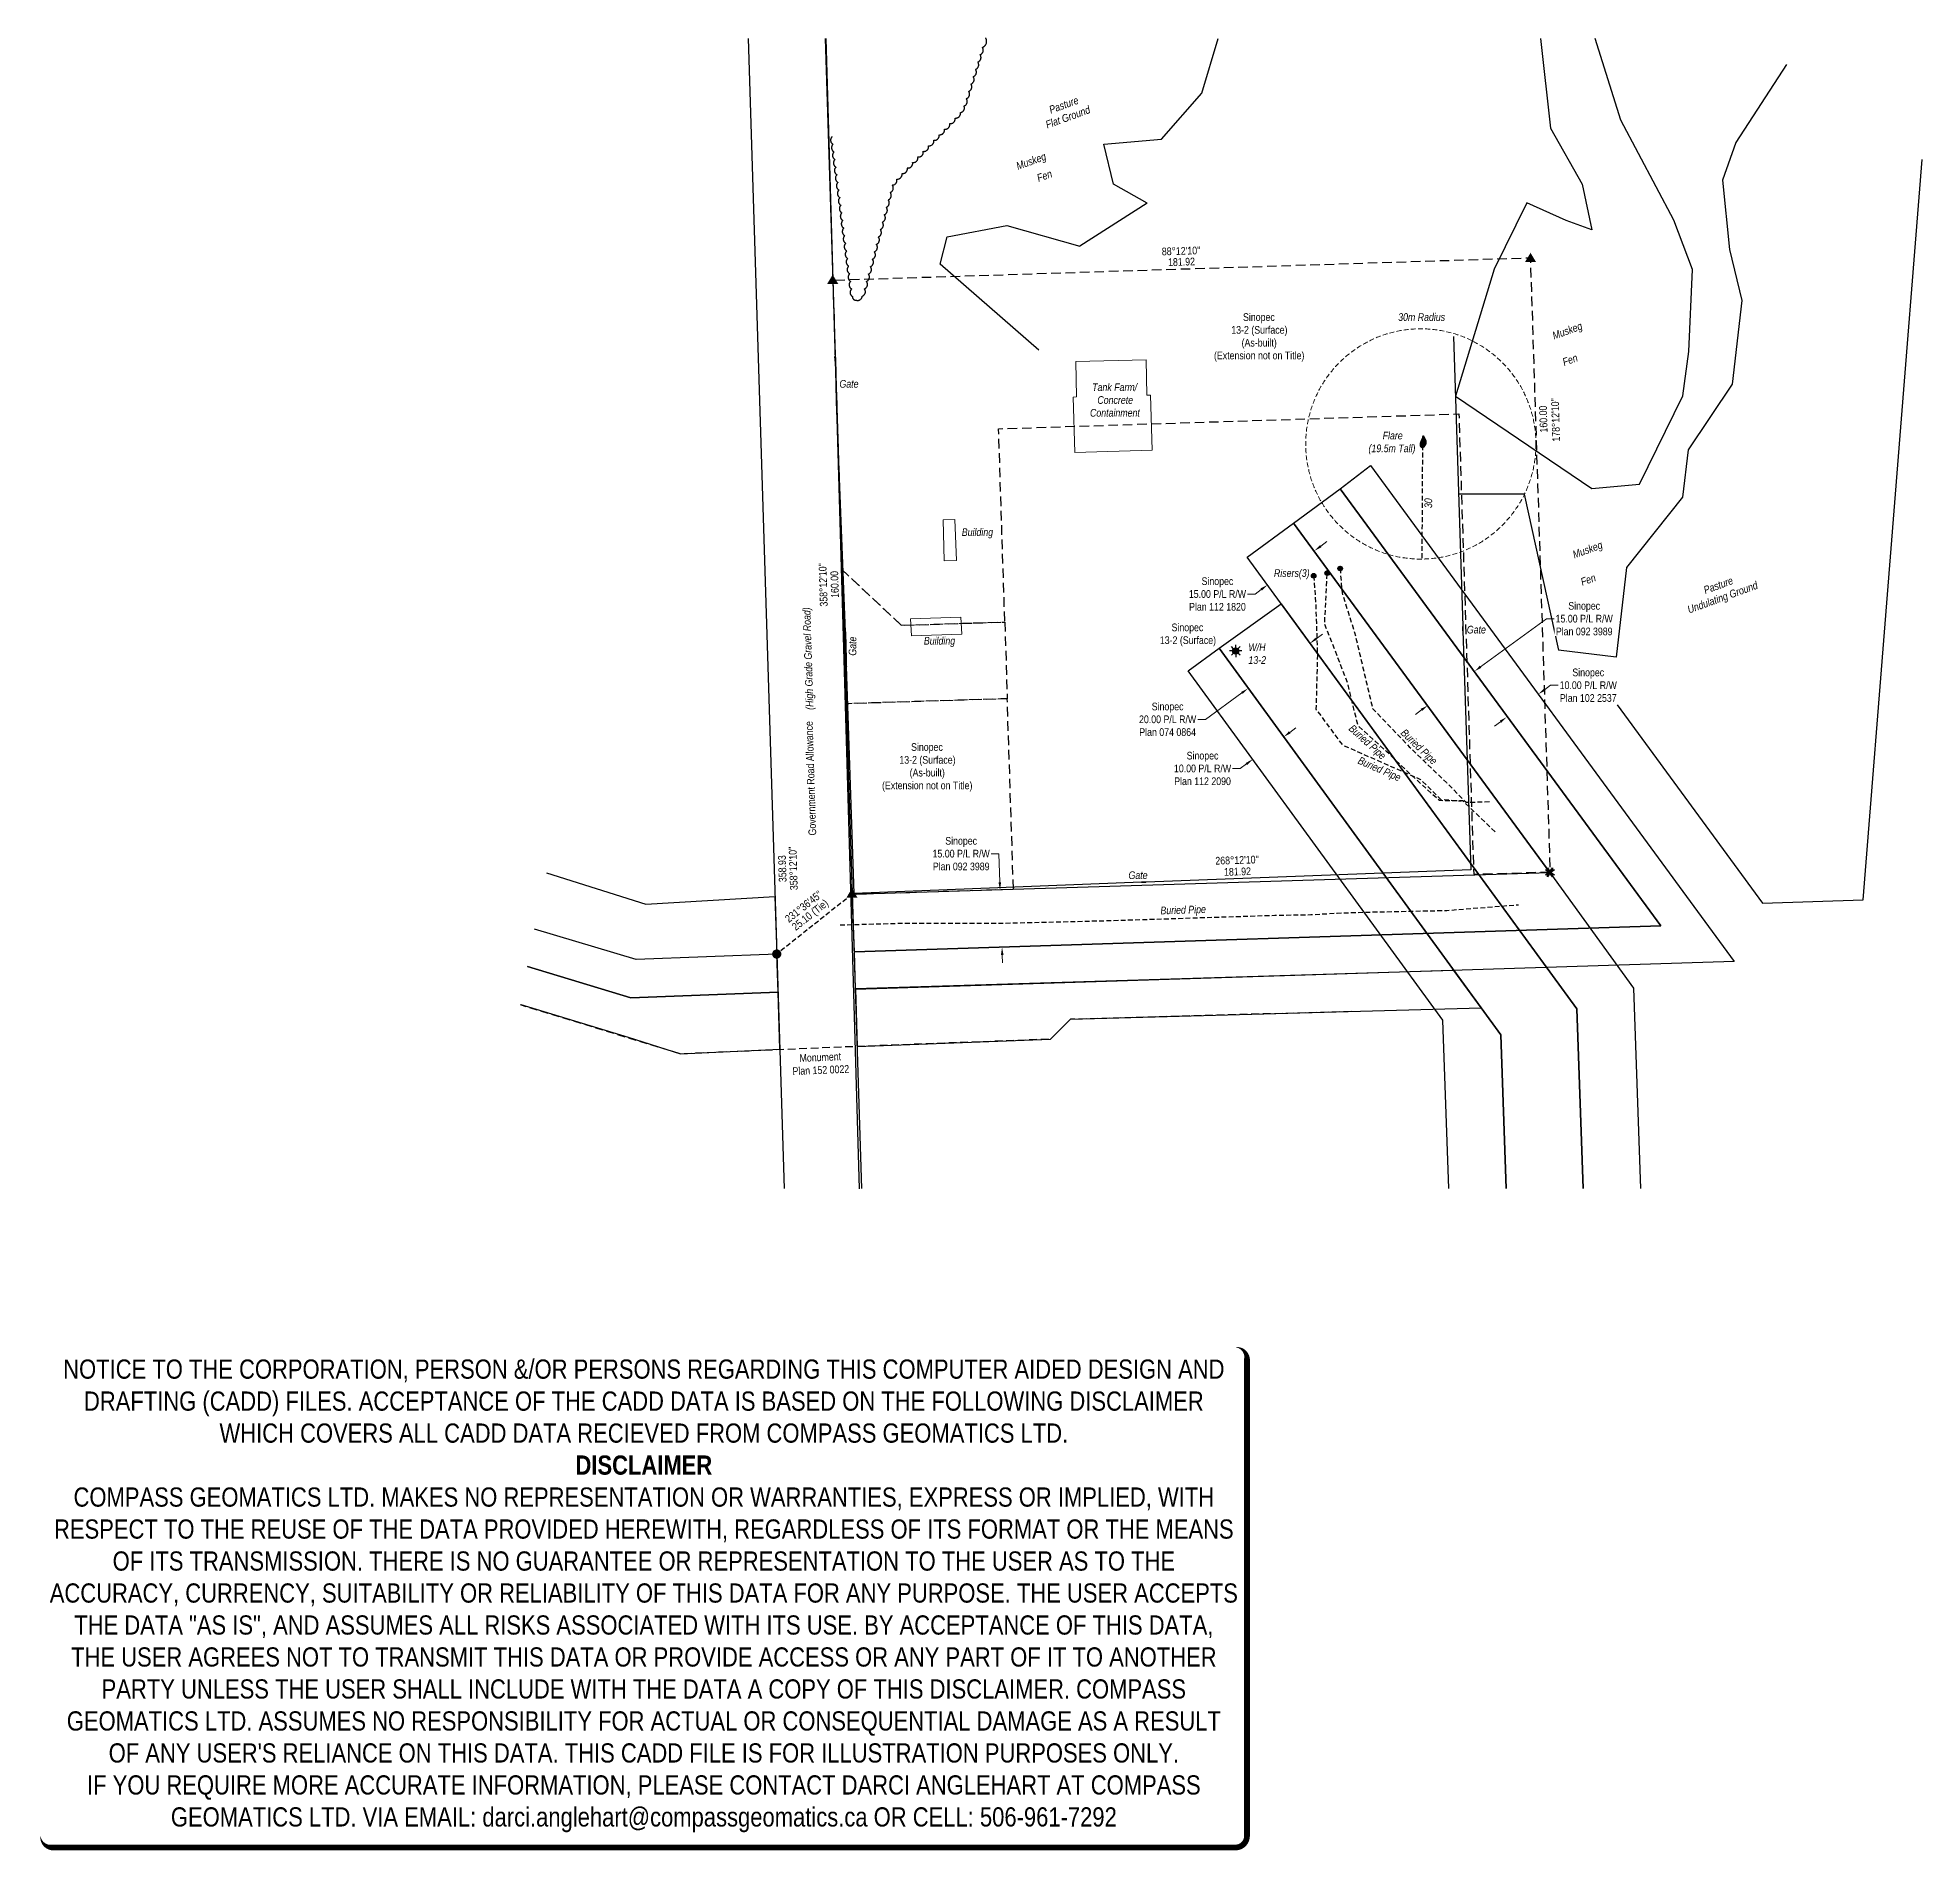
# Model space of a CAD drawing. Extents: x 647602 to 651305, y 5905257 to 5907618.
# Drawn here: x 648850 to 651305, y 5905257 to 5907618 of the extents above; entities that cross this region are included whole.
import ezdxf
from ezdxf.enums import TextEntityAlignment as Align

# ---------------------------------------------------------------- set-up
doc = ezdxf.new("R2010")
doc.units = 0
doc.header["$LTSCALE"] = 5
doc.header["$PDSIZE"] = 0.5
for name, pattern in [('0', [1, 1, 0]), ('foc-ACCESSROAD', [3.75, 2.5, -1.25]), ('foc-MONUMENT-BDYS', [6, 4, -2]), ('foc-TIELINE', [1.875, 1.25, -0.625]), ('UG_PIPE', [1.875, 1.25, -0.625])]:
    doc.linetypes.add(name, pattern=pattern)
doc.layers.get('Defpoints').update_dxf_attribs({"color": 9})
for name, color, linetype in [('AS-FENCE', 48, 'foc-FENCE'), ('AS-PIPE-UG', 44, 'UG_PIPE'), ('AS-PIPE-UG-T', 44, 'Continuous'), ('AS-POWER', 104, 'foc-POWER'), ('AS-SYMBOL', 7, 'Continuous'), ('C-AR', 13, 'foc-ACCESSROAD'), ('C-WS', 13, 'foc-ACCESSROAD'), ('C-WS-S', 13, 'Continuous'), ('L-BD', 7, 'Continuous'), ('L-MON', 1, 'Continuous'), ('L-MON-PLAN', 7, 'foc-MONUMENT-BDYS'), ('L-ROAD-T', 7, 'Continuous'), ('L-SEC', 7, 'Continuous'), ('L-TIE', 7, 'foc-TIELINE'), ('P-BUFFER-PURPLE', 187, 'foc-TIELINE'), ('P-BUFFER-PURPLE-T', 187, 'Continuous'), ('T-BUSH', 110, '0'), ('T-BUSH-T', 110, 'Continuous'), ('WETLAND', 143, 'Continuous')]:
    doc.layers.add(name, color=color, linetype=linetype)
for name, color, linetype, lineweight in [('AS-GENERAL', 48, 'Continuous', 18), ('C-AR-T', 13, 'Continuous', 9), ('C-WS-T', 13, 'Continuous', 9), ('T-TEXT', 48, 'Continuous', 18)]:
    doc.layers.add(name, color=color, linetype=linetype, lineweight=lineweight)
doc.layers.add('DISCLAIMER', color=7, linetype='Continuous', plot=False)
doc.styles.add('175L', font='ARIALN.TTF', dxfattribs={"height": 20})
doc.styles.add('80', font='ARIALN.TTF', dxfattribs={"height": 10})
doc.styles.add('80CG', font='ARIALN.TTF', dxfattribs={"height": 10})
doc.styles.add('80L', font='ARIALN.TTF', dxfattribs={"height": 10})
doc.styles.add('80LS', font='ARIALNI.TTF', dxfattribs={"height": 10})
doc.styles.add('foc-LtypeFont', font='ARIALN.TTF', dxfattribs={"height": 7.35})
doc.linetypes.add('foc-FENCE', pattern='A,10,-1,["X",foc-LtypeFont,S=0.2,R=0,X=-0.625,Y=-0.75],-1.24', length=12.24)
doc.linetypes.add('foc-POWER', pattern='A,6,-1,["P",foc-LtypeFont,S=0.2,R=0,X=-0.625,Y=-0.75],-1.24,4', length=12.24)
doc.linetypes.add('foc-POWER-NOLINE', pattern='A,0,-4,["P",foc-LtypeFont,S=0.2,R=0,X=-0.625,Y=-0.75],-8.24', length=12.24)
doc.dimstyles.new('Compass 5 000', dxfattribs={"dimscale": 5, "dimtxt": 9, "dimasz": 2, "dimexe": 0.2, "dimexo": 0.0625, "dimgap": 0.5, "dimtad": 0, "dimtih": 1, "dimtoh": 1, "dimzin": 0, "dimdsep": 46, "dimtxsty": '80CG', "dimcen": 0.1, "dimse1": 1, "dimse2": 1, "dimclrd": 256, "dimclrt": 256, "dimaunit": 1, "dimadec": 4, "dimazin": 0, "dimtfac": 0.06, "dimtofl": 0, "dimtmove": 0, "dimatfit": 1, "dimfxl": 0.2, "dimtolj": 1, "dimtzin": 0, "dimlwd": -1, "dimarcsym": 0})

msp = doc.modelspace()

# ---------------------------------------------------------------- texts
at = {"layer": 'AS-GENERAL', "char_height": 9.99748, "attachment_point": 1}
for s, width, gutter_width, insert, style in [('\\pi0.60889;{\\fArial Narrow|b0|i1|c0|p34;Gate}', 24.65662, 10, (649894.055, 5907172.001), '80L'), ('\\pi4.4518;{\\fArial Narrow|b0|i1|c0|p34;Tank Farm/\\P\\pi11.2;Concrete \\P\\pi1.6012;Containment}', 67.54501, 10, (650219.426, 5907167.615), '80L'), ('\\pi16.581;{\\fArial Narrow|b0|i1|c0|p34; Flare\\P\\pi1.3426;(19.5m Tall)}', 62.15182, 22.506, (650582.444, 5907104.667), '80'), ('\\pi-2.0301;{\\fArial Narrow|b0|i1|c0|p34;Building}', 36.16165, 10, (650056.067, 5906978.823), '80L'), ('\\pi-10.285;{\\fArial Narrow|b0|i1|c0|p34;Risers(3)}', 24.65662, 10, (650470.882, 5906925.521), '80L'), ('\\pi-2.0301;{\\fArial Narrow|b0|i1|c0|p34;Building}', 36.16165, 10, (650006.644, 5906837.333), '80L'), ('\\pi0.60889;{\\fArial Narrow|b0|i1|c0|p34;Gate}', 24.65662, 10, (650711.221, 5906851.881), '80L'), ('\\pi7.4832;{\\fArial Narrow|b0|i1|c0|p34;W/H\\P\\pi7.4355;13-2}', 36.16165, 10, (650419.901, 5906828.899), '80L'), ('\\pi0.60889;{\\fArial Narrow|b0|i1|c0|p34;Gate}', 24.65662, 10, (650270.547, 5906532.007), '80L')]:
    msp.add_mtext_dynamic_manual_height_columns(s, width=width, gutter_width=gutter_width, heights=[0], dxfattribs=dict(at, insert=insert, style=style))
at = {"layer": 'AS-GENERAL', "insert": (649906.629, 5906812.324), "char_height": 9.99748, "attachment_point": 1, "rotation": 90, "style": '80L'}
msp.add_mtext_dynamic_manual_height_columns('\\pi0.60889;{\\fArial Narrow|b0|i1|c0|p34;Gate}', width=24.65662, gutter_width=10, heights=[0], dxfattribs=at)
at = {"layer": 'AS-PIPE-UG-T', "char_height": 9.99748, "attachment_point": 1, "style": '80L'}
for insert, rotation in [((650563.886, 5906724.095), 317.800125), ((650631.826, 5906718.539), 316.079673), ((650573.013, 5906681.952), 336.197238), ((650312.576, 5906485.889), 1.853803)]:
    msp.add_mtext_dynamic_manual_height_columns('{\\fArial Narrow|b0|i1|c0|p34;Buried Pipe}', width=66.74582, gutter_width=10, heights=[0], dxfattribs=dict(at, insert=insert, rotation=rotation))
at = {"layer": 'C-WS-T', "char_height": 9.99748, "attachment_point": 1, "style": '80L'}
for s, width, insert in [('\\pi48.577;Sinopec\\P\\pi33.318;13-2 (Surface)\\P\\pi46.742;(As-built)\\P\\pi10.759;(Extension not on Title)', 137.9139, (650371.726, 5907258.966)), ('\\pi16.609;Sinopec\\P\\pi1.3499;13-2 (Surface)', 73.97794, (650310.616, 5906854.779)), ('\\pi48.577;Sinopec\\P\\pi33.318;13-2 (Surface)\\P\\pi46.742;(As-built)\\P\\pi10.759;(Extension not on Title)', 137.9139, (649939.365, 5906698.909))]:
    msp.add_mtext_dynamic_manual_height_columns(s, width=width, gutter_width=50.035, heights=[0], dxfattribs=dict(at, insert=insert))
at = {"layer": 'L-BD', "style": '80L'}
for s, height, rotation, p in [("88°12'10''", 9.9975, 1.7966, (650339.729, 5907340.161)), ('181.92', 9.9975, 1.7966, (650340.176, 5907325.921)), ('160.00', 9.9975, 91.7909, (650811.481, 5907121.116)), ("178°12'10''", 9.99748, 91.7909, (650827.397, 5907120.076)), ("358°12'10''", 9.99748, 91.7966, (649873.415, 5906905.236)), ('160.00', 9.9975, 91.7966, (649888.403, 5906905.706)), ("358°12'10''", 9.99748, 91.7966, (649834.451, 5906535.922)), ('358.93', 9.9975, 91.7966, (649820.212, 5906535.476)), ("268°12'10''", 9.99748, 1.7966, (650412.634, 5906546.669)), ('181.92', 9.9975, 1.7966, (650413.104, 5906531.68)), ("231°36'45''", 9.99748, 38.3877, (649847.877, 5906486.201)), ('25.10 (Tie)', 9.99748, 38.3877, (649857.189, 5906474.447))]:
    msp.add_text(s, height=height, rotation=rotation, dxfattribs=at).set_placement(p, align=Align.MIDDLE)
at = {"layer": 'L-ROAD-T', "style": '80L'}
msp.add_text('Government Road Allowance', height=10, rotation=91.795375, dxfattribs=at).set_placement((649857.084, 5906653.2), align=Align.MIDDLE_CENTER)
at = {"layer": 'L-TIE', "color": 252, "true_color": 0x898989, "insert": (650656.612, 5907004.822), "char_height": 9.99748, "attachment_point": 1, "rotation": 90, "style": '80'}
msp.add_mtext_dynamic_manual_height_columns('\\pi0.36532;{\\fArial Narrow|b0|i1|c0|p34;30}', width=12.9513, gutter_width=22.506, heights=[0], dxfattribs=at)
at = {"layer": 'P-BUFFER-PURPLE-T', "lineweight": 20, "insert": (650622.398, 5907259.007), "char_height": 9.99505, "width": 60.52024, "attachment_point": 1, "line_spacing_factor": 0.961801, "style": '175L'}
msp.add_mtext('\\pi0.039748;{\\fArial Narrow|b0|i1|c0|p34;30m Radius}', dxfattribs=at)
at = {"layer": 'T-BUSH-T', "char_height": 10, "attachment_point": 1, "rotation": 20, "style": '80LS'}
for s, width, insert in [('\\pi13.405;Pasture\\P\\pi2.4738;Flat Ground', 65.4524, (650153.998, 5907523.694)), ('\\pi32.667;Pasture\\P\\pi4.1809;Undulating Ground', 103.97576, (650988.403, 5906891.45))]:
    msp.add_mtext_dynamic_manual_height_columns(s, width=width, gutter_width=50.035, heights=[0], dxfattribs=dict(at, insert=insert))
at = {"layer": 'T-TEXT', "style": '80LS'}
for s, height, rotation, p in [('Muskeg', 9.9975, 20, (650144.296, 5907457.157)), ('Muskeg', 9.9975, 20, (650842.715, 5907236.249)), ('Muskeg', 9.9975, 20, (650869.051, 5906951.075)), ('(High Grade Gravel Road)', 10, 91.795375, (649853.763, 5906809.119))]:
    msp.add_text(s, height=height, rotation=rotation, dxfattribs=at).set_placement(p, align=Align.MIDDLE_CENTER)
at = {"layer": 'T-TEXT', "char_height": 10, "attachment_point": 1, "rotation": 20, "style": '80LS'}
for insert in [(650148.27, 5907438.447), (650832.861, 5907198.719)]:
    msp.add_mtext_dynamic_manual_height_columns('\\pi2.5925;Fen', width=24.09353, gutter_width=50.035, heights=[0], dxfattribs=dict(at, insert=insert))

# ---------------------------------------------------------------- blocks, each defined once
blk = doc.blocks.new('GAS')
h = blk.add_hatch(color=255)
h.dxf.hatch_style = 1
edge = h.paths.add_edge_path()
edge.add_arc((0, 0), 0.9, 0, 360)
for p, q in [((-0.81, 0), (-1.62, 0)), ((-0.57, 0.57), (-1.14, 1.14)), ((0, 0.81), (0, 1.62)), ((0.57, 0.57), (1.14, 1.14)), ((1.62, 0), (0.81, 0)), ((-0.57, -0.57), (-1.14, -1.14)), ((0, -0.81), (0, -1.62)), ((1.14, -1.14), (0.57, -0.57))]:
    blk.add_line(p, q)
blk.add_circle((0, 0), 0.8)
blk = doc.blocks.new('*D432')
at = {"layer": 'C-AR-T', "transparency": 16777216}
for p, q in [((650102.3, 5906555), (650092.3, 5906555)), ((650103.5, 5906517.8), (650102.3, 5906555)), ((650106.7, 5906423), (650107, 5906413))]:
    blk.add_line(p, q, dxfattribs=at)
for points in [[(650105.2, 5906517.8), (650101.8, 5906517.7), (650103.8, 5906507.8)], [(650108.4, 5906423), (650105, 5906422.9), (650106.4, 5906433)]]:
    blk.add_solid(points, dxfattribs=at)
at = {"layer": 'Defpoints', "color": 0, "transparency": 16777216}
for p in [(650411.7, 5906518.1), (650414.3, 5906443.3), (650106.4, 5906433)]:
    blk.add_point(p, dxfattribs=at)
at = {"layer": 'C-AR-T', "transparency": 16777216, "insert": (650053.2, 5906555), "char_height": 10, "attachment_point": 5, "style": '80CG'}
blk.add_mtext('\\A1;Sinopec\\P15.00 P/L R/W\\PPlan 092 3989', dxfattribs=at)
blk = doc.blocks.new('STRIA')
blk.add_hatch(color=255).paths.add_polyline_path([(-0.04, 1.52), (-1.47, -0.87), (1.39, -0.87)])
blk = doc.blocks.new('STRIAA')
blk.add_blockref('STRIA', (0, 0))
blk = doc.blocks.new('STRIB')
at = {"color": 1}
blk.add_solid([(-1.12, -0.67), (-0.04, 1.13), (1.04, -0.67)], dxfattribs=at)
blk = doc.blocks.new('STRIBB')
blk.add_blockref('STRIB', (0, 0))
blk = doc.blocks.new('STRICC')
for name in ['STRIAA', 'STRIBB']:
    blk.add_blockref(name, (0, 0))
blk = doc.blocks.new('fdspike')
blk.add_blockref('STRICC', (0, 0))
blk = doc.blocks.new('fdia')
at = {"color": 255, "const_width": 1}
blk.add_lwpolyline([(-0.5, 0, 1), (0.5, 0, 1)], format="xyb", close=True, dxfattribs=at)
blk = doc.blocks.new('Fdiaa')
blk.add_blockref('fdia', (0, 0))
blk = doc.blocks.new('fdib')
at = {"color": 1, "const_width": 1.6}
blk.add_lwpolyline([(-0.4, 0, 1), (0.4, 0, 1)], format="xyb", close=True, dxfattribs=at)
at = {"color": 1}
blk.add_circle((0, 0), 0.8, dxfattribs=at)
blk = doc.blocks.new('Fdibb')
blk.add_blockref('fdib', (0, 0))
blk = doc.blocks.new('fdicc')
for name in ['Fdibb', 'Fdiaa']:
    blk.add_blockref(name, (0, 0))
blk = doc.blocks.new('FDI')
blk.add_blockref('fdicc', (0, 0))
blk = doc.blocks.new('TEMP')
h = blk.add_hatch(color=255)
h.dxf.hatch_style = 1
h.paths.add_polyline_path([(0, 0.25), (-0.67, 1.15), (-0.67, 0.67), (-1.15, 0.67), (-0.25, 0), (-1.15, -0.67), (-0.67, -0.67), (-0.67, -1.15), (0, -0.25), (0.67, -1.15), (0.67, -0.67), (1.15, -0.67), (0.25, 0), (1.15, 0.67), (0.67, 0.67), (0.67, 1.15)])
h.paths.add_polyline_path([(0.57, 0.85), (0.57, 0.57), (0.85, 0.57), (0.08, 0), (0.85, -0.57), (0.57, -0.57), (0.57, -0.85), (0, -0.08), (-0.57, -0.85), (-0.57, -0.57), (-0.85, -0.57), (-0.08, 0), (-0.85, 0.57), (-0.57, 0.57), (-0.57, 0.85), (0, 0.08)], flags=16)
h = blk.add_hatch(color=1)
h.dxf.hatch_style = 1
h.paths.add_polyline_path([(0, 0.08), (-0.57, 0.85), (-0.57, 0.57), (-0.85, 0.57), (-0.08, 0), (-0.85, -0.57), (-0.57, -0.57), (-0.57, -0.85), (0, -0.08), (0.57, -0.85), (0.57, -0.57), (0.85, -0.57), (0.08, 0), (0.85, 0.57), (0.57, 0.57), (0.57, 0.85)])
at = {"color": 1}
for p, q in [((-0.08, 0), (0.08, 0)), ((0, 0.08), (0, -0.08))]:
    blk.add_line(p, q, dxfattribs=at)
at = {"color": 255, "flags": 128}
blk.add_lwpolyline([(-0.25, 0), (-1.15, 0.67), (-0.67, 0.67), (-0.67, 1.15), (0, 0.25), (0.67, 1.15), (0.67, 0.67), (1.15, 0.67), (0.25, 0), (1.15, -0.67), (0.67, -0.67), (0.67, -1.15), (0, -0.25), (-0.67, -1.15), (-0.67, -0.67), (-1.15, -0.67)], close=True, dxfattribs=at)
at = {"color": 1, "flags": 128}
blk.add_lwpolyline([(-0.08, 0), (-0.85, 0.57), (-0.57, 0.57), (-0.57, 0.85), (0, 0.08), (0.57, 0.85), (0.57, 0.57), (0.85, 0.57), (0.08, 0), (0.85, -0.57), (0.57, -0.57), (0.57, -0.85), (0, -0.08), (-0.57, -0.85), (-0.57, -0.57), (-0.85, -0.57)], close=True, dxfattribs=at)
blk = doc.blocks.new('*D433')
at = {"layer": 'C-AR-T', "transparency": 16777216}
for p, q in [((650521.5, 5906955.6), (650529.6, 5906961.5)), ((650436, 5906893.2), (650426, 5906893.2)), ((650444.1, 5906899.1), (650436, 5906893.2))]:
    blk.add_line(p, q, dxfattribs=at)
for points in [[(650520.5, 5906956.9), (650522.5, 5906954.2), (650513.5, 5906949.7)], [(650443.1, 5906900.5), (650445.1, 5906897.8), (650452.2, 5906905)]]:
    blk.add_solid(points, dxfattribs=at)
at = {"layer": 'Defpoints', "color": 0, "transparency": 16777216}
for p in [(650513.5, 5906949.7), (650666.7, 5906739.7), (650605.4, 5906695)]:
    blk.add_point(p, dxfattribs=at)
at = {"layer": 'C-AR-T', "transparency": 16777216, "insert": (650387, 5906893.2), "char_height": 10, "attachment_point": 5, "style": '80CG'}
blk.add_mtext('\\A1;Sinopec\\P15.00 P/L R/W\\PPlan 112 1820', dxfattribs=at)
blk = doc.blocks.new('*D434')
at = {"layer": 'C-AR-T', "transparency": 16777216}
for p, q in [((650515.6, 5906835), (650523.7, 5906840.9)), ((650418.8, 5906764.4), (650371.6, 5906730)), ((650371.6, 5906730), (650361.6, 5906730))]:
    blk.add_line(p, q, dxfattribs=at)
for points in [[(650514.6, 5906836.4), (650516.6, 5906833.7), (650507.6, 5906829.1)], [(650417.8, 5906765.7), (650419.8, 5906763.1), (650426.9, 5906770.3)]]:
    blk.add_solid(points, dxfattribs=at)
at = {"layer": 'Defpoints', "color": 0, "transparency": 16777216}
for p in [(650426.9, 5906770.3), (650605.4, 5906695), (650524.7, 5906636.1)]:
    blk.add_point(p, dxfattribs=at)
at = {"layer": 'C-AR-T', "transparency": 16777216, "insert": (650322.1, 5906730), "char_height": 10, "attachment_point": 5, "style": '80CG'}
blk.add_mtext('\\A1;Sinopec\\P20.00 P/L R/W\\PPlan 074 0864', dxfattribs=at)
blk = doc.blocks.new('*D435')
at = {"layer": 'C-AR-T', "transparency": 16777216}
for p, q in [((650481.1, 5906713), (650489.2, 5906718.9)), ((650416.6, 5906666), (650406.6, 5906666)), ((650424.7, 5906671.9), (650416.6, 5906666))]:
    blk.add_line(p, q, dxfattribs=at)
for points in [[(650480.1, 5906714.3), (650482.1, 5906711.6), (650473, 5906707.1)], [(650423.7, 5906673.2), (650425.7, 5906670.5), (650432.8, 5906677.8)]]:
    blk.add_solid(points, dxfattribs=at)
at = {"layer": 'Defpoints', "color": 0, "transparency": 16777216}
for p in [(650432.8, 5906677.8), (650524.7, 5906636.1), (650484.5, 5906606.8)]:
    blk.add_point(p, dxfattribs=at)
at = {"layer": 'C-AR-T', "transparency": 16777216, "insert": (650367.6, 5906666), "char_height": 10, "attachment_point": 5, "style": '80CG'}
blk.add_mtext('\\A1;Sinopec\\P10.00 P/L R/W\\PPlan 112 2090', dxfattribs=at)
blk = doc.blocks.new('*D439')
at = {"layer": 'C-AR-T', "transparency": 16777216}
for p, q in [((650812.8, 5906768.5), (650820.9, 5906774.4)), ((650820.9, 5906774.4), (650830.9, 5906774.4)), ((650755.7, 5906726.9), (650747.7, 5906721.1))]:
    blk.add_line(p, q, dxfattribs=at)
for points in [[(650811.8, 5906769.8), (650813.8, 5906767.1), (650804.7, 5906762.6)], [(650754.8, 5906728.3), (650756.7, 5906725.6), (650763.8, 5906732.8)]]:
    blk.add_solid(points, dxfattribs=at)
at = {"layer": 'Defpoints', "color": 0, "transparency": 16777216}
for p in [(650780.9, 5906795.3), (650740, 5906765.6), (650804.7, 5906762.6)]:
    blk.add_point(p, dxfattribs=at)
at = {"layer": 'C-AR-T', "transparency": 16777216, "insert": (650870, 5906774.4), "char_height": 10, "attachment_point": 5, "style": '80CG'}
blk.add_mtext('\\A1;Sinopec\\P10.00 P/L R/W\\PPlan 102 2537', dxfattribs=at)
blk = doc.blocks.new('FLARE')
h = blk.add_hatch(color=255)
h.dxf.hatch_style = 1
h.paths.add_polyline_path([(0.16, 2.41, 0.114147), (0.13, 2.43), (0.11, 2.44, 0.261551), (0.01, 2.42), (0, 2.41, 0.131268), (-0.03, 2.37), (-0.04, 2.35, 0.041497), (-0.05, 2.33), (-0.05, 2.29, 0.015174), (-0.05, 2.29), (-0.06, 2.24, 0.004376), (-0.06, 2.24), (-0.07, 2.18), (-0.08, 2.11), (-0.09, 2.05), (-0.1, 1.98), (-0.12, 1.91), (-0.14, 1.83), (-0.17, 1.76), (-0.19, 1.68), (-0.22, 1.61), (-0.26, 1.53), (-0.29, 1.46), (-0.32, 1.39), (-0.36, 1.32), (-0.39, 1.25, 0.000505), (-0.39, 1.25), (-0.43, 1.18, 0.002398), (-0.43, 1.18), (-0.46, 1.1, 0.004177), (-0.46, 1.1), (-0.5, 1.03, 0.005735), (-0.5, 1.03), (-0.53, 0.95, 0.006994), (-0.53, 0.95), (-0.56, 0.87, 0.00791), (-0.57, 0.87), (-0.6, 0.78, 0.008323), (-0.6, 0.78), (-0.63, 0.69, 0.008095), (-0.63, 0.68), (-0.66, 0.59, 0.008067), (-0.66, 0.59), (-0.68, 0.49, 0.008387), (-0.68, 0.49), (-0.7, 0.39, 0.009056), (-0.71, 0.38), (-0.72, 0.28, 0.010123), (-0.72, 0.28), (-0.74, 0.18, 0.011689), (-0.74, 0.18), (-0.75, 0.08, 0.013925), (-0.75, 0.08), (-0.75, -0.02, 0.016488), (-0.75, -0.02), (-0.75, -0.11, 0.017255), (-0.75, -0.12), (-0.74, -0.2, 0.01735), (-0.74, -0.2), (-0.73, -0.28, 0.017311), (-0.73, -0.29), (-0.71, -0.36, 0.01715), (-0.71, -0.36), (-0.69, -0.43, 0.016886), (-0.69, -0.44), (-0.66, -0.5, 0.016546), (-0.66, -0.5), (-0.63, -0.56, 0.016164), (-0.63, -0.56), (-0.6, -0.61, 0.016329), (-0.6, -0.62), (-0.57, -0.66, 0.018828), (-0.57, -0.67), (-0.54, -0.71, 0.022087), (-0.53, -0.71), (-0.5, -0.75, 0.025345), (-0.49, -0.76), (-0.46, -0.78, 0.028234), (-0.45, -0.79), (-0.42, -0.82, 0.030298), (-0.41, -0.82), (-0.37, -0.84, 0.031129), (-0.36, -0.85), (-0.32, -0.86, 0.030544), (-0.31, -0.87), (-0.27, -0.88, 0.028465), (-0.26, -0.88), (-0.22, -0.89, 0.025311), (-0.21, -0.89), (-0.16, -0.89, 0.02283), (-0.15, -0.89), (-0.11, -0.89, 0.021226), (-0.1, -0.89), (-0.05, -0.88, 0.020401), (-0.04, -0.88), (0, -0.87, 0.020299), (0.01, -0.87), (0.05, -0.85, 0.020911), (0.06, -0.85), (0.11, -0.83, 0.022277), (0.11, -0.83), (0.15, -0.81, 0.023712), (0.16, -0.8), (0.2, -0.78, 0.022408), (0.21, -0.78), (0.24, -0.75, 0.01993), (0.25, -0.74), (0.28, -0.72, 0.017146), (0.28, -0.71), (0.31, -0.68, 0.014211), (0.32, -0.68), (0.35, -0.64, 0.011221), (0.35, -0.64), (0.37, -0.61, 0.008212), (0.38, -0.61), (0.4, -0.57, 0.005172), (0.4, -0.57), (0.42, -0.54, 0.002523), (0.43, -0.54), (0.45, -0.5, 0.001671), (0.45, -0.5), (0.47, -0.47, 0.001229), (0.47, -0.47), (0.49, -0.44, 0.00075), (0.49, -0.44), (0.51, -0.41, 0.00026), (0.51, -0.41), (0.54, -0.37), (0.56, -0.34), (0.58, -0.3), (0.61, -0.27), (0.63, -0.23, 0.001311), (0.63, -0.23), (0.66, -0.19, 0.003726), (0.66, -0.19), (0.69, -0.15, 0.006065), (0.69, -0.14), (0.72, -0.1, 0.008452), (0.72, -0.1), (0.74, -0.05, 0.010991), (0.75, -0.05), (0.77, 0, 0.013767), (0.77, 0), (0.79, 0.05, 0.016839), (0.8, 0.05), (0.81, 0.1, 0.019104), (0.82, 0.11), (0.83, 0.15, 0.016987), (0.83, 0.16), (0.84, 0.21, 0.013636), (0.84, 0.21), (0.85, 0.26, 0.010244), (0.85, 0.27), (0.86, 0.31, 0.006846), (0.86, 0.32), (0.86, 0.37, 0.003419), (0.86, 0.37), (0.86, 0.41), (0.87, 0.46), (0.87, 0.5), (0.88, 0.54), (0.88, 0.59), (0.89, 0.63, 0.001278), (0.89, 0.63), (0.89, 0.67, 0.004735), (0.89, 0.67), (0.9, 0.71, 0.008354), (0.9, 0.72), (0.9, 0.76, 0.012059), (0.9, 0.76), (0.9, 0.8, 0.015712), (0.9, 0.81), (0.9, 0.85, 0.018457), (0.9, 0.85), (0.9, 0.89, 0.018102), (0.9, 0.9), (0.89, 0.94, 0.016533), (0.89, 0.95), (0.88, 0.99, 0.014576), (0.88, 0.99), (0.87, 1.03, 0.012435), (0.86, 1.04), (0.85, 1.08, 0.010283), (0.85, 1.09), (0.83, 1.13, 0.00824), (0.83, 1.13), (0.81, 1.18, 0.00638), (0.81, 1.18), (0.78, 1.23, 0.004735), (0.78, 1.23), (0.76, 1.29, 0.003388), (0.75, 1.29), (0.73, 1.34, 0.002345), (0.73, 1.34), (0.7, 1.4, 0.001492), (0.7, 1.4), (0.67, 1.46, 0.000746), (0.67, 1.46), (0.63, 1.51), (0.6, 1.57), (0.57, 1.62), (0.55, 1.68), (0.52, 1.73), (0.49, 1.78), (0.47, 1.83), (0.45, 1.87), (0.42, 1.92), (0.4, 1.97), (0.38, 2.02), (0.35, 2.08, 0.000332), (0.35, 2.08), (0.33, 2.13, 0.001849), (0.33, 2.13), (0.3, 2.19, 0.0038), (0.3, 2.19), (0.27, 2.24, 0.006473), (0.27, 2.24), (0.25, 2.29, 0.010865), (0.24, 2.3), (0.22, 2.34, 0.019524), (0.22, 2.34), (0.19, 2.38, 0.041077), (0.18, 2.39)])
at = {"color": 48, "flags": 128}
for points in [[(0.11, -0.72), (0.07, -0.74), (0.03, -0.76), (-0.02, -0.77), (-0.07, -0.78), (-0.11, -0.79), (-0.16, -0.79), (-0.2, -0.79), (-0.25, -0.78), (-0.29, -0.77), (-0.32, -0.76), (-0.36, -0.74), (-0.4, -0.71), (-0.43, -0.68), (-0.46, -0.65), (-0.49, -0.61), (-0.52, -0.56), (-0.54, -0.51), (-0.57, -0.46), (-0.59, -0.4), (-0.61, -0.33), (-0.63, -0.26), (-0.64, -0.19), (-0.65, -0.11), (-0.65, -0.02), (-0.65, 0.07), (-0.64, 0.17), (-0.63, 0.27), (-0.61, 0.36), (-0.58, 0.46), (-0.56, 0.56), (-0.53, 0.66), (-0.5, 0.75), (-0.47, 0.83), (-0.44, 0.91), (-0.41, 0.99), (-0.37, 1.06), (-0.34, 1.13), (-0.3, 1.2), (-0.27, 1.27), (-0.23, 1.34), (-0.2, 1.42), (-0.16, 1.49), (-0.13, 1.57), (-0.1, 1.65), (-0.07, 1.73), (-0.04, 1.8), (-0.02, 1.88), (0, 1.96), (0.01, 2.03), (0.02, 2.1), (0.03, 2.17), (0.04, 2.22), (0.05, 2.27), (0.05, 2.31), (0.06, 2.34), (0.08, 2.35), (0.09, 2.34), (0.11, 2.32), (0.13, 2.29), (0.16, 2.25), (0.18, 2.2), (0.21, 2.14), (0.24, 2.09), (0.26, 2.03), (0.29, 1.98), (0.31, 1.93), (0.33, 1.88), (0.36, 1.83), (0.38, 1.78), (0.41, 1.73), (0.43, 1.68), (0.46, 1.63), (0.49, 1.58), (0.52, 1.52), (0.55, 1.47), (0.58, 1.41), (0.61, 1.35), (0.64, 1.3), (0.67, 1.24), (0.69, 1.19), (0.72, 1.14), (0.74, 1.09), (0.75, 1.05), (0.77, 1), (0.78, 0.96), (0.79, 0.92), (0.8, 0.88), (0.8, 0.84), (0.8, 0.8), (0.8, 0.76), (0.8, 0.72), (0.79, 0.68), (0.79, 0.64), (0.78, 0.6), (0.78, 0.56), (0.77, 0.51), (0.77, 0.47), (0.76, 0.42), (0.76, 0.37), (0.76, 0.33), (0.75, 0.28), (0.74, 0.23), (0.73, 0.18), (0.72, 0.13), (0.7, 0.09), (0.68, 0.04), (0.66, 0), (0.63, -0.05), (0.61, -0.09), (0.58, -0.13), (0.55, -0.17), (0.53, -0.21), (0.5, -0.25), (0.48, -0.28), (0.45, -0.32), (0.43, -0.35), (0.41, -0.38), (0.39, -0.42), (0.37, -0.45), (0.34, -0.48), (0.32, -0.51), (0.3, -0.55), (0.27, -0.58), (0.24, -0.61), (0.21, -0.64), (0.18, -0.67), (0.15, -0.7)], [(0.02, -0.75), (-0.01, -0.76), (-0.03, -0.77), (-0.05, -0.78), (-0.08, -0.78), (-0.11, -0.79), (-0.13, -0.79), (-0.16, -0.79), (-0.18, -0.78), (-0.2, -0.78), (-0.23, -0.77), (-0.25, -0.76), (-0.26, -0.74), (-0.28, -0.73), (-0.3, -0.71), (-0.32, -0.69), (-0.33, -0.66), (-0.35, -0.63), (-0.36, -0.6), (-0.37, -0.57), (-0.39, -0.53), (-0.4, -0.49), (-0.4, -0.45), (-0.41, -0.41), (-0.41, -0.36), (-0.41, -0.31), (-0.4, -0.25), (-0.39, -0.2), (-0.38, -0.14), (-0.37, -0.09), (-0.36, -0.03), (-0.34, 0.02), (-0.32, 0.07), (-0.31, 0.12), (-0.29, 0.16), (-0.27, 0.21), (-0.25, 0.25), (-0.23, 0.29), (-0.21, 0.33), (-0.19, 0.37), (-0.17, 0.41), (-0.15, 0.45), (-0.14, 0.49), (-0.12, 0.53), (-0.1, 0.58), (-0.08, 0.62), (-0.07, 0.66), (-0.06, 0.71), (-0.05, 0.75), (-0.04, 0.79), (-0.03, 0.83), (-0.03, 0.87), (-0.02, 0.9), (-0.02, 0.93), (-0.01, 0.95), (-0.01, 0.96), (0, 0.97), (0.01, 0.96), (0.02, 0.95), (0.03, 0.94), (0.04, 0.91), (0.06, 0.88), (0.07, 0.86), (0.09, 0.82), (0.1, 0.79), (0.12, 0.76), (0.13, 0.74), (0.14, 0.71), (0.16, 0.68), (0.17, 0.65), (0.18, 0.63), (0.2, 0.6), (0.21, 0.57), (0.23, 0.54), (0.25, 0.51), (0.26, 0.47), (0.28, 0.44), (0.3, 0.41), (0.31, 0.38), (0.33, 0.35), (0.34, 0.32), (0.36, 0.29), (0.37, 0.27), (0.38, 0.24), (0.39, 0.22), (0.39, 0.19), (0.4, 0.17), (0.4, 0.15), (0.41, 0.13), (0.41, 0.1), (0.41, 0.08), (0.4, 0.06), (0.4, 0.04), (0.4, 0.01), (0.39, -0.01), (0.39, -0.03), (0.39, -0.06), (0.39, -0.08), (0.38, -0.11), (0.38, -0.14), (0.38, -0.16), (0.38, -0.19), (0.37, -0.22), (0.37, -0.24), (0.36, -0.27), (0.35, -0.3), (0.34, -0.32), (0.32, -0.35), (0.31, -0.37), (0.3, -0.4), (0.28, -0.42), (0.27, -0.44), (0.25, -0.46), (0.24, -0.48), (0.22, -0.5), (0.21, -0.52), (0.2, -0.54), (0.19, -0.56), (0.17, -0.58), (0.16, -0.6), (0.15, -0.61), (0.14, -0.63), (0.12, -0.65), (0.11, -0.67), (0.09, -0.69), (0.08, -0.7), (0.06, -0.72), (0.04, -0.74)]]:
    blk.add_lwpolyline(points, close=True, dxfattribs=at)
blk = doc.blocks.new('*D449')
at = {"layer": 'C-AR-T', "transparency": 16777216}
for p, q in [((650729.8, 5906798.4), (650815.6, 5906861.1)), ((650815.6, 5906861.1), (650825.6, 5906861.1)), ((650652.9, 5906742.3), (650644.8, 5906736.4))]:
    blk.add_line(p, q, dxfattribs=at)
for points in [[(650728.8, 5906799.8), (650730.7, 5906797.1), (650721.7, 5906792.5)], [(650651.9, 5906743.7), (650653.9, 5906741), (650661, 5906748.2)]]:
    blk.add_solid(points, dxfattribs=at)
at = {"layer": 'Defpoints', "color": 0, "transparency": 16777216}
for p in [(650721.7, 5906792.5), (650819, 5906659.2), (650758.3, 5906614.8)]:
    blk.add_point(p, dxfattribs=at)
at = {"layer": 'C-AR-T', "transparency": 16777216, "insert": (650864.7, 5906861.1), "char_height": 10, "attachment_point": 5, "style": '80CG', "bg_fill": 3, "box_fill_scale": 1.1, "bg_fill_color": 256, "bg_fill_true_color": 13158600, "bg_fill_transparency": 0}
blk.add_mtext('\\A1;Sinopec\\P15.00 P/L R/W\\PPlan 092 3989', dxfattribs=at)
blk = doc.blocks.new('riser')
h = blk.add_hatch(color=255)
h.dxf.hatch_style = 1
edge = h.paths.add_edge_path()
edge.add_arc((0, 0), 0.7, 0, 360)
blk.add_hatch(color=48).paths.add_polyline_path([(0.58, -0.15), (-0.58, -0.15, 0.774597)])
at = {"color": 48}
blk.add_line((-0.58, -0.15), (0.58, -0.15), dxfattribs=at)
blk.add_circle((0, 0), 0.6, dxfattribs=at)
blk = doc.blocks.new('Disclaimer_Legal')
at = {"layer": 'DISCLAIMER', "color": 254, "flags": 128}
blk.add_lwpolyline([(-3613, -1105, 37.5, 37.5, 0), (4096, -1105, 37.5, 37.5, 0.414214), (4171, -1030, 37.5, 37.5, 0), (4171, 2079, 37.5, 0, 0.414214), (4096, 2154, 0, 0, 0), (-3613, 2154, 0, 0, 0.414214), (-3688, 2079, 0, 0, 0), (-3688, -1030, 0, 37.5, 0.414214)], format="xyseb", close=True, dxfattribs=at)
at = {"layer": 'DISCLAIMER', "color": 254, "insert": (242, 534), "char_height": 125, "width": 7717.57, "attachment_point": 5, "style": '80'}
blk.add_mtext('NOTICE TO THE CORPORATION, PERSON &/OR PERSONS REGARDING THIS COMPUTER AIDED DESIGN AND DRAFTING (CADD) FILES. ACCEPTANCE OF THE CADD DATA IS BASED ON THE FOLLOWING DISCLAIMER WHICH COVERS ALL CADD DATA RECIEVED FROM COMPASS GEOMATICS LTD.\\P{\\fArial Narrow|b1|i0|c0|p34;DISCLAIMER}\\PCOMPASS GEOMATICS LTD. MAKES NO REPRESENTATION OR WARRANTIES, EXPRESS OR IMPLIED, WITH RESPECT TO THE REUSE OF THE DATA PROVIDED HEREWITH, REGARDLESS OF ITS FORMAT OR THE MEANS OF ITS TRANSMISSION. THERE IS NO GUARANTEE OR REPRESENTATION TO THE USER AS TO THE ACCURACY, CURRENCY, SUITABILITY OR RELIABILITY OF THIS DATA FOR ANY PURPOSE. THE USER ACCEPTS THE DATA "AS IS", AND ASSUMES ALL RISKS ASSOCIATED WITH ITS USE. BY ACCEPTANCE OF THIS DATA, THE USER AGREES NOT TO TRANSMIT THIS DATA OR PROVIDE ACCESS OR ANY PART OF IT TO ANOTHER PARTY UNLESS THE USER SHALL INCLUDE WITH THE DATA A COPY OF THIS DISCLAIMER. COMPASS GEOMATICS LTD. ASSUMES NO RESPONSIBILITY FOR ACTUAL OR CONSEQUENTIAL DAMAGE AS A RESULT OF ANY USER\'S RELIANCE ON THIS DATA. THIS CADD FILE IS FOR ILLUSTRATION PURPOSES ONLY.\\PIF YOU REQUIRE MORE ACCURATE INFORMATION, PLEASE CONTACT DARCI ANGLEHART AT COMPASS GEOMATICS LTD. VIA EMAIL: darci.anglehart@compassgeomatics.ca OR CELL: 506-961-7292', dxfattribs=at)

# ---------------------------------------------------------------- dimensions: what is measured, and where the dimension line sits
at = {"layer": 'C-AR-T'}
for base, p1, p2, angle, text, picture, middle in [((650513.45, 5906949.698), (650605.406, 5906694.989), (650666.66, 5906739.672), 36.10993, 'Sinopec\\P15.00 P/L R/W\\PPlan 112 1820', '*D433', (650386.953, 5906893.228)), ((650426.89, 5906770.29), (650605.406, 5906694.989), (650524.744, 5906636.148), 216.10993, 'Sinopec\\P20.00 P/L R/W\\PPlan 074 0864', '*D434', (650322.09, 5906729.979)), ((650804.723, 5906762.584), (650739.999, 5906765.564), (650780.895, 5906795.327), 36.045422, 'Sinopec\\P10.00 P/L R/W\\PPlan 102 2537', '*D439', (650869.98, 5906774.353)), ((650432.799, 5906677.765), (650524.744, 5906636.148), (650484.548, 5906606.826), 216.10993, 'Sinopec\\P10.00 P/L R/W\\PPlan 112 2090', '*D435', (650367.555, 5906665.979)), ((650106.357, 5906432.978), (650411.749, 5906518.108), (650414.257, 5906443.297), 271.919522, 'Sinopec\\P15.00 P/L R/W\\PPlan 092 3989', '*D432', (650053.182, 5906554.972))]:
    dim = msp.add_linear_dim(base=base, p1=p1, p2=p2, angle=angle, text=text, dimstyle='Compass 5 000', override={"dimtxt": 10}, dxfattribs=at)
    dim.commit()
    dim.dimension.update_dxf_attribs({"geometry": picture, "text_midpoint": middle, "dimtype": 161})

# ---------------------------------------------------------------- linework, layer by layer
at = {"layer": 'AS-FENCE', "flags": 128}
for points in [[(650694.466, 5907228.881), (650706.541, 5906851.326), (650706.546, 5906845.156), (650716.841, 5906533.766)], [(650716.841, 5906533.766), (650294.121, 5906517.941), (650288.021, 5906517.881), (649913.626, 5906503.211), (649903.731, 5906798.726), (649902.591, 5906844.161), (649890.761, 5907143.386), (649889.911, 5907189.496), (649888.721, 5907202.586)]]:
    msp.add_lwpolyline(points, dxfattribs=at)
at = {"layer": 'AS-GENERAL', "flags": 128}
for points in [[(650202.461, 5907196.021), (650294.041, 5907198.506), (650295.246, 5907152.461), (650299.836, 5907152.296), (650302.006, 5907080.426), (650201.271, 5907077.636), (650198.991, 5907149.776), (650203.466, 5907150.071)], [(650046.981, 5906937.071), (650031.191, 5906936.321), (650029.751, 5906989.776), (650045.001, 5906990.376)], [(650052.756, 5906863.236), (649987.276, 5906861.141), (649988.501, 5906838.866), (650053.981, 5906840.961)]]:
    msp.add_lwpolyline(points, close=True, dxfattribs=at)
at = {"layer": 'AS-GENERAL', "const_width": 1.999, "flags": 128}
for points in [[(649889.911, 5907189.496), (649890.761, 5907143.386)], [(649902.591, 5906844.161), (649903.731, 5906798.726)], [(650706.546, 5906845.156), (650706.541, 5906851.326)], [(650288.021, 5906517.881), (650294.121, 5906517.941)]]:
    msp.add_lwpolyline(points, dxfattribs=at)
at = {"layer": 'AS-PIPE-UG', "flags": 128}
for points in [[(650512.311, 5906917.011), (650514.996, 5906880.461), (650517.166, 5906813.751), (650515.356, 5906743.041), (650549.716, 5906696.691), (650651.686, 5906651.711), (650677.876, 5906625.796), (650704.581, 5906623.666)], [(650748.626, 5906583.581), (650706.716, 5906623.736), (650676.276, 5906624.091), (650638.506, 5906658.411), (650606.991, 5906688.301), (650570.051, 5906721.796), (650556.451, 5906777.911), (650526.641, 5906854.591), (650530.031, 5906920.496)], [(650546.751, 5906926.436), (650549.241, 5906894.776), (650565.706, 5906842.946), (650589.141, 5906744.131), (650636.816, 5906694.226), (650685.201, 5906647.631), (650710.991, 5906621.926), (650743.496, 5906622.871)], [(649895.541, 5906462.226), (649983.181, 5906464.646), (650102.146, 5906464.401), (650248.656, 5906467.941), (650461.841, 5906474.841), (650508.466, 5906475.611), (650542.996, 5906477.591), (650577.216, 5906478.821), (650685.896, 5906481.106), (650779.326, 5906488.576)]]:
    msp.add_lwpolyline(points, dxfattribs=at)
at = {"layer": 'AS-POWER', "linetype": 'foc-POWER-NOLINE', "flags": 128}
msp.add_lwpolyline([(649920.862, 5906118.661), (649877.523, 5907617.049)], dxfattribs=at)
at = {"layer": 'C-AR'}
msp.add_lwpolyline([(649903.355, 5906750.282), (649897.869, 5906925.152), (649975.165, 5906852.562), (650110.03, 5906856.799), (650113.244, 5906756.876), (649903.355, 5906750.282)], dxfattribs=at)
at = {"layer": 'C-WS', "flags": 128}
msp.add_lwpolyline([(649886.062, 5907301.614), (649897.869, 5906925.152), (649975.165, 5906852.562), (650110.03, 5906856.799), (650101.933, 5907108.505), (650701.472, 5907127.79), (650720.757, 5906528.252), (650820.68, 5906531.466), (650794.966, 5907330.851), (649886.062, 5907301.614)], dxfattribs=at)
msp.add_lwpolyline([(650121.218, 5906508.967), (650113.244, 5906756.876), (649903.355, 5906750.282), (649911.136, 5906502.209)], close=True, dxfattribs=at)
at = {"layer": 'C-WS-S', "flags": 128}
for points in [[(649512.929, 5906530.088), (649642.506, 5906489.441), (649810.621, 5906499.196), (649812.971, 5906424.296), (649629.964, 5906417.384), (649497.306, 5906456.576)], [(649488.496, 5906408.172), (649623.069, 5906367.119), (649814.876, 5906374.796), (649812.971, 5906424.296), (649629.964, 5906417.384), (649497.306, 5906456.576)], [(649479.485, 5906358.66), (649619.65, 5906315.9), (649687.643, 5906294.202), (649817.205, 5906300.538), (649814.876, 5906374.796), (649623.069, 5906367.119), (649488.496, 5906408.172)]]:
    msp.add_lwpolyline(points, dxfattribs=at)
at = {"layer": 'L-MON-PLAN', "ltscale": 0.5, "flags": 128}
msp.add_lwpolyline([(650561.093, 5906349.374), (650195.477, 5906339.315), (650169.728, 5906313.49), (649917.709, 5906303.87), (649687.643, 5906294.202), (649479.353, 5906357.933)], dxfattribs=at)
at = {"layer": 'L-SEC', "flags": 128}
for points in [[(649775.56, 5907617.009), (649822.556, 5906118.727)], [(649876.168, 5907617.009), (649923.164, 5906118.727)]]:
    msp.add_lwpolyline(points, dxfattribs=at)
at = {"layer": 'L-TIE', "color": 252, "true_color": 0x898989, "flags": 128}
msp.add_lwpolyline([(650654.016, 5907086.906), (650653.227, 5906938.768)], dxfattribs=at)
at = {"layer": 'L-TIE', "flags": 128}
msp.add_lwpolyline([(649911.306, 5906502.201), (649812.971, 5906424.296)], dxfattribs=at)
at = {"layer": 'P-BUFFER-PURPLE', "lineweight": 20}
msp.add_circle((650651.943, 5907088.725), 149.962, dxfattribs=at)
at = {"layer": 'T-BUSH', "flags": 128}
msp.add_lwpolyline([(649885.056, 5907488.943, 0.52056705), (649886.33, 5907479.027, 0.52056705), (649887.603, 5907469.111, 0.52056705), (649888.877, 5907459.195, 0.52056705), (649890.151, 5907449.279, 0.52056705), (649891.424, 5907439.363, 0.52056705), (649892.698, 5907429.447, 0.52056705), (649893.972, 5907419.531, 0.52056705), (649895.245, 5907409.615, 0.52056705), (649896.519, 5907399.699, 0.52056705), (649897.792, 5907389.783, 0.52056705), (649899.066, 5907379.867, 0.52056705), (649900.34, 5907369.951, 0.52056705), (649901.613, 5907360.035, 0.52056705), (649902.887, 5907350.119, 0.52056705), (649904.161, 5907340.203, 0.52056705), (649905.434, 5907330.287, 0.52056705), (649906.708, 5907320.371, 0.52056705), (649907.982, 5907310.455, 0.52056705), (649909.255, 5907300.539, 0.52056705), (649910.529, 5907290.623, 0.52056705), (649911.803, 5907280.707, 0.52056705), (649915.726, 5907276.206, 0.52056705), (649924.336, 5907281.286, 0.52056705), (649927.176, 5907290.749, 0.52056705), (649929.76, 5907300.407, 0.52056705), (649932.345, 5907310.065, 0.52056705), (649934.929, 5907319.722, 0.52056705), (649937.514, 5907329.38, 0.52056705), (649940.098, 5907339.038, 0.52056705), (649942.683, 5907348.695, 0.52056705), (649945.267, 5907358.353, 0.52056705), (649947.852, 5907368.011, 0.52056705), (649950.436, 5907377.668, 0.52056705), (649953.021, 5907387.326, 0.52056705), (649955.605, 5907396.984, 0.52056705), (649958.19, 5907406.641, 0.52056705), (649960.774, 5907416.299, 0.52056705), (649963.358, 5907425.957, 0.52056705), (649969.224, 5907433.769, 0.52056705), (649976.135, 5907440.993, 0.52056705), (649983.045, 5907448.218, 0.52056705), (649989.955, 5907455.443, 0.52056705), (649996.866, 5907462.667, 0.52056705), (650003.776, 5907469.892, 0.52056705), (650010.687, 5907477.117, 0.52056705), (650017.597, 5907484.342, 0.52056705), (650024.507, 5907491.566, 0.52056705), (650031.418, 5907498.791, 0.52056705), (650038.328, 5907506.016, 0.52056705), (650045.239, 5907513.24, 0.52056705), (650052.149, 5907520.465, 0.52056705), (650056.907, 5907528.959, 0.52056705), (650059.89, 5907538.502, 0.52056705), (650062.872, 5907548.044, 0.52056705), (650065.855, 5907557.586, 0.52056705), (650068.838, 5907567.128, 0.52056705), (650071.82, 5907576.671, 0.52056705), (650074.803, 5907586.213, 0.52056705), (650077.785, 5907595.755, 0.52056705), (650080.768, 5907605.297, 0.52056705), (650084.708, 5907617.904, 0.52056705)], format="xyb", dxfattribs=at)
at = {"layer": 'WETLAND', "flags": 128}
for points in [[(650295.561, 5907402.456), (650251.551, 5907426.951), (650239.011, 5907479.201), (650313.956, 5907485.671), (650366.851, 5907545.446), (650387.847, 5907617.009)], [(650807.808, 5907617.009), (650820.646, 5907499.851), (650861.896, 5907426.976), (650874.441, 5907367.486), (650841.026, 5907379.816), (650790.196, 5907402.646), (650747.506, 5907316.231)], [(650874.521, 5907030.606), (650936.751, 5907036.346), (650993.191, 5907151.356), (651000.886, 5907209.131), (651005.856, 5907316.036), (650981.656, 5907380.246), (650912.476, 5907510.561), (650879, 5907617.009)], [(651128.261, 5907582.946), (651062.281, 5907481.586), (651044.921, 5907432.131), (651054.136, 5907341.896), (651070.141, 5907275.761), (651057.326, 5907166.811), (650999.921, 5907081.256), (650992.676, 5907019.611), (650919.921, 5906927.711), (650906.141, 5906810.986), (650831.416, 5906820.216)], [(650295.561, 5907402.456), (650207.681, 5907346.271)], [(650154.566, 5907210.836), (650025.711, 5907322.971), (650034.891, 5907358.381), (650112.776, 5907373.166), (650207.681, 5907346.271)], [(650747.506, 5907316.231), (650697.241, 5907151.016), (650874.521, 5907030.606)], [(650786.556, 5907023.206), (650701.356, 5907023.516)], [(650786.556, 5907023.206), (650831.416, 5906820.216)]]:
    msp.add_lwpolyline(points, dxfattribs=at)

# ---------------------------------------------------------------- block references
at = {"layer": 'AS-SYMBOL', "xscale": 4.99874035, "yscale": 4.99874035, "zscale": 4.99874035}
for name, p in [('FLARE', (650654.586, 5907087.764)), ('riser', (650546.876, 5906926.516)), ('riser', (650512.346, 5906917.036)), ('riser', (650530.061, 5906920.566))]:
    msp.add_blockref(name, p, dxfattribs=at)
at = {"layer": 'C-AR', "xscale": 0.199949614, "yscale": 0.199949614, "zscale": 0.199949614}
msp.add_blockref('Disclaimer_Legal', (649591.495, 5905481.459), dxfattribs=at)
at = {"layer": 'C-WS-S', "xscale": 5.000000000000006, "yscale": 5.000000000000006, "zscale": 5.000000000000006}
msp.add_blockref('GAS', (650410.876, 5906819.101), dxfattribs=at)
at = {"layer": 'L-MON', "xscale": 4.99874035, "yscale": 4.99874035, "zscale": 4.99874035}
for name, p in [('fdspike', (650794.985, 5907330.11)), ('fdspike', (649886.062, 5907301.601)), ('TEMP', (650820.06, 5906530.705)), ('fdspike', (649911.136, 5906502.195)), ('FDI', (649812.971, 5906424.296))]:
    msp.add_blockref(name, p, dxfattribs=at)

msp.set_redraw_order([(e.dxf.handle, doc.entitydb.next_handle()) for e in msp.query("TEXT MTEXT ATTDEF DIMENSION ARC_DIMENSION")])  # texts and dimensions are drawn at this point

# ---------------------------------------------------------------- next in the draw order: texts
at = {"layer": 'L-MON-PLAN', "insert": (649870.077, 5906281.451), "char_height": 9.99748, "attachment_point": 5, "rotation": 2.406434, "style": '80CG', "bg_fill": 3, "box_fill_scale": 1.1, "bg_fill_color": 256, "bg_fill_true_color": 13158600, "bg_fill_transparency": 0}
msp.add_mtext('\\A1;Monument \\PPlan 152 0022', dxfattribs=at)

# ---------------------------------------------------------------- next in the draw order: dimensions: what is measured, and where the dimension line sits
at = {"layer": 'C-AR-T'}
dim = msp.add_linear_dim(base=(650721.673, 5906792.523), p1=(650758.297, 5906614.84), p2=(650819.011, 5906659.151), angle=36.122783, text='Sinopec\\P15.00 P/L R/W\\PPlan 092 3989', dimstyle='Compass 5 000', override={"dimtxt": 10, "dimtfill": 1}, dxfattribs=at)
dim.commit()
dim.dimension.update_dxf_attribs({"geometry": '*D449', "text_midpoint": (650864.7, 5906861.083), "dimtype": 161})

# ---------------------------------------------------------------- next in the draw order: linework, layer by layer
at = {"layer": 'C-WS-S', "flags": 128}
for points in [[(650907.841, 5906748.964), (651097.107, 5906490.734), (651227.924, 5906494.928), (651305.095, 5907459.044)], [(650863.381, 5906118.727), (650855.101, 5906352.926), (650425.551, 5906941.376), (650486.126, 5906985.601), (650820.06, 5906530.705), (650928.926, 5906379.671), (650938.071, 5906118.727)], [(650763.069, 5906118.727), (650756.001, 5906319.131), (650389.352, 5906822.518), (650470.082, 5906880.373), (650855.101, 5906352.926), (650863.381, 5906118.727)], [(650688.422, 5906118.727), (650680.751, 5906338.296), (650349.037, 5906793.058), (650389.352, 5906822.518), (650756.001, 5906319.131), (650763.069, 5906118.727)]]:
    msp.add_lwpolyline(points, dxfattribs=at)
for points in [[(649915.686, 5906378.13), (649914.081, 5906426.985), (650964.43, 5906461.025), (650546.656, 5907030.121), (650586.446, 5907060.626), (651060, 5906414.525)], [(649914.081, 5906426.985), (649911.136, 5906502.195), (650820.06, 5906530.705), (650486.126, 5906985.601), (650546.656, 5907030.121), (650964.43, 5906461.025)], [(650694.974, 5906402.917), (649915.358, 5906378.817), (649917.709, 5906303.87), (650169.728, 5906313.49), (650195.477, 5906339.315), (650730.63, 5906354.038)]]:
    msp.add_lwpolyline(points, close=True, dxfattribs=at)

# ---------------------------------------------------------------- next in the draw order: texts
at = {"layer": 'T-TEXT', "insert": (650856.466, 5906912.394), "char_height": 10, "attachment_point": 1, "rotation": 20, "style": '80LS'}
msp.add_mtext_dynamic_manual_height_columns('\\pi2.5925;Fen', width=24.09353, gutter_width=50.035, heights=[0], dxfattribs=at)

doc.saveas('drawing.dxf')
